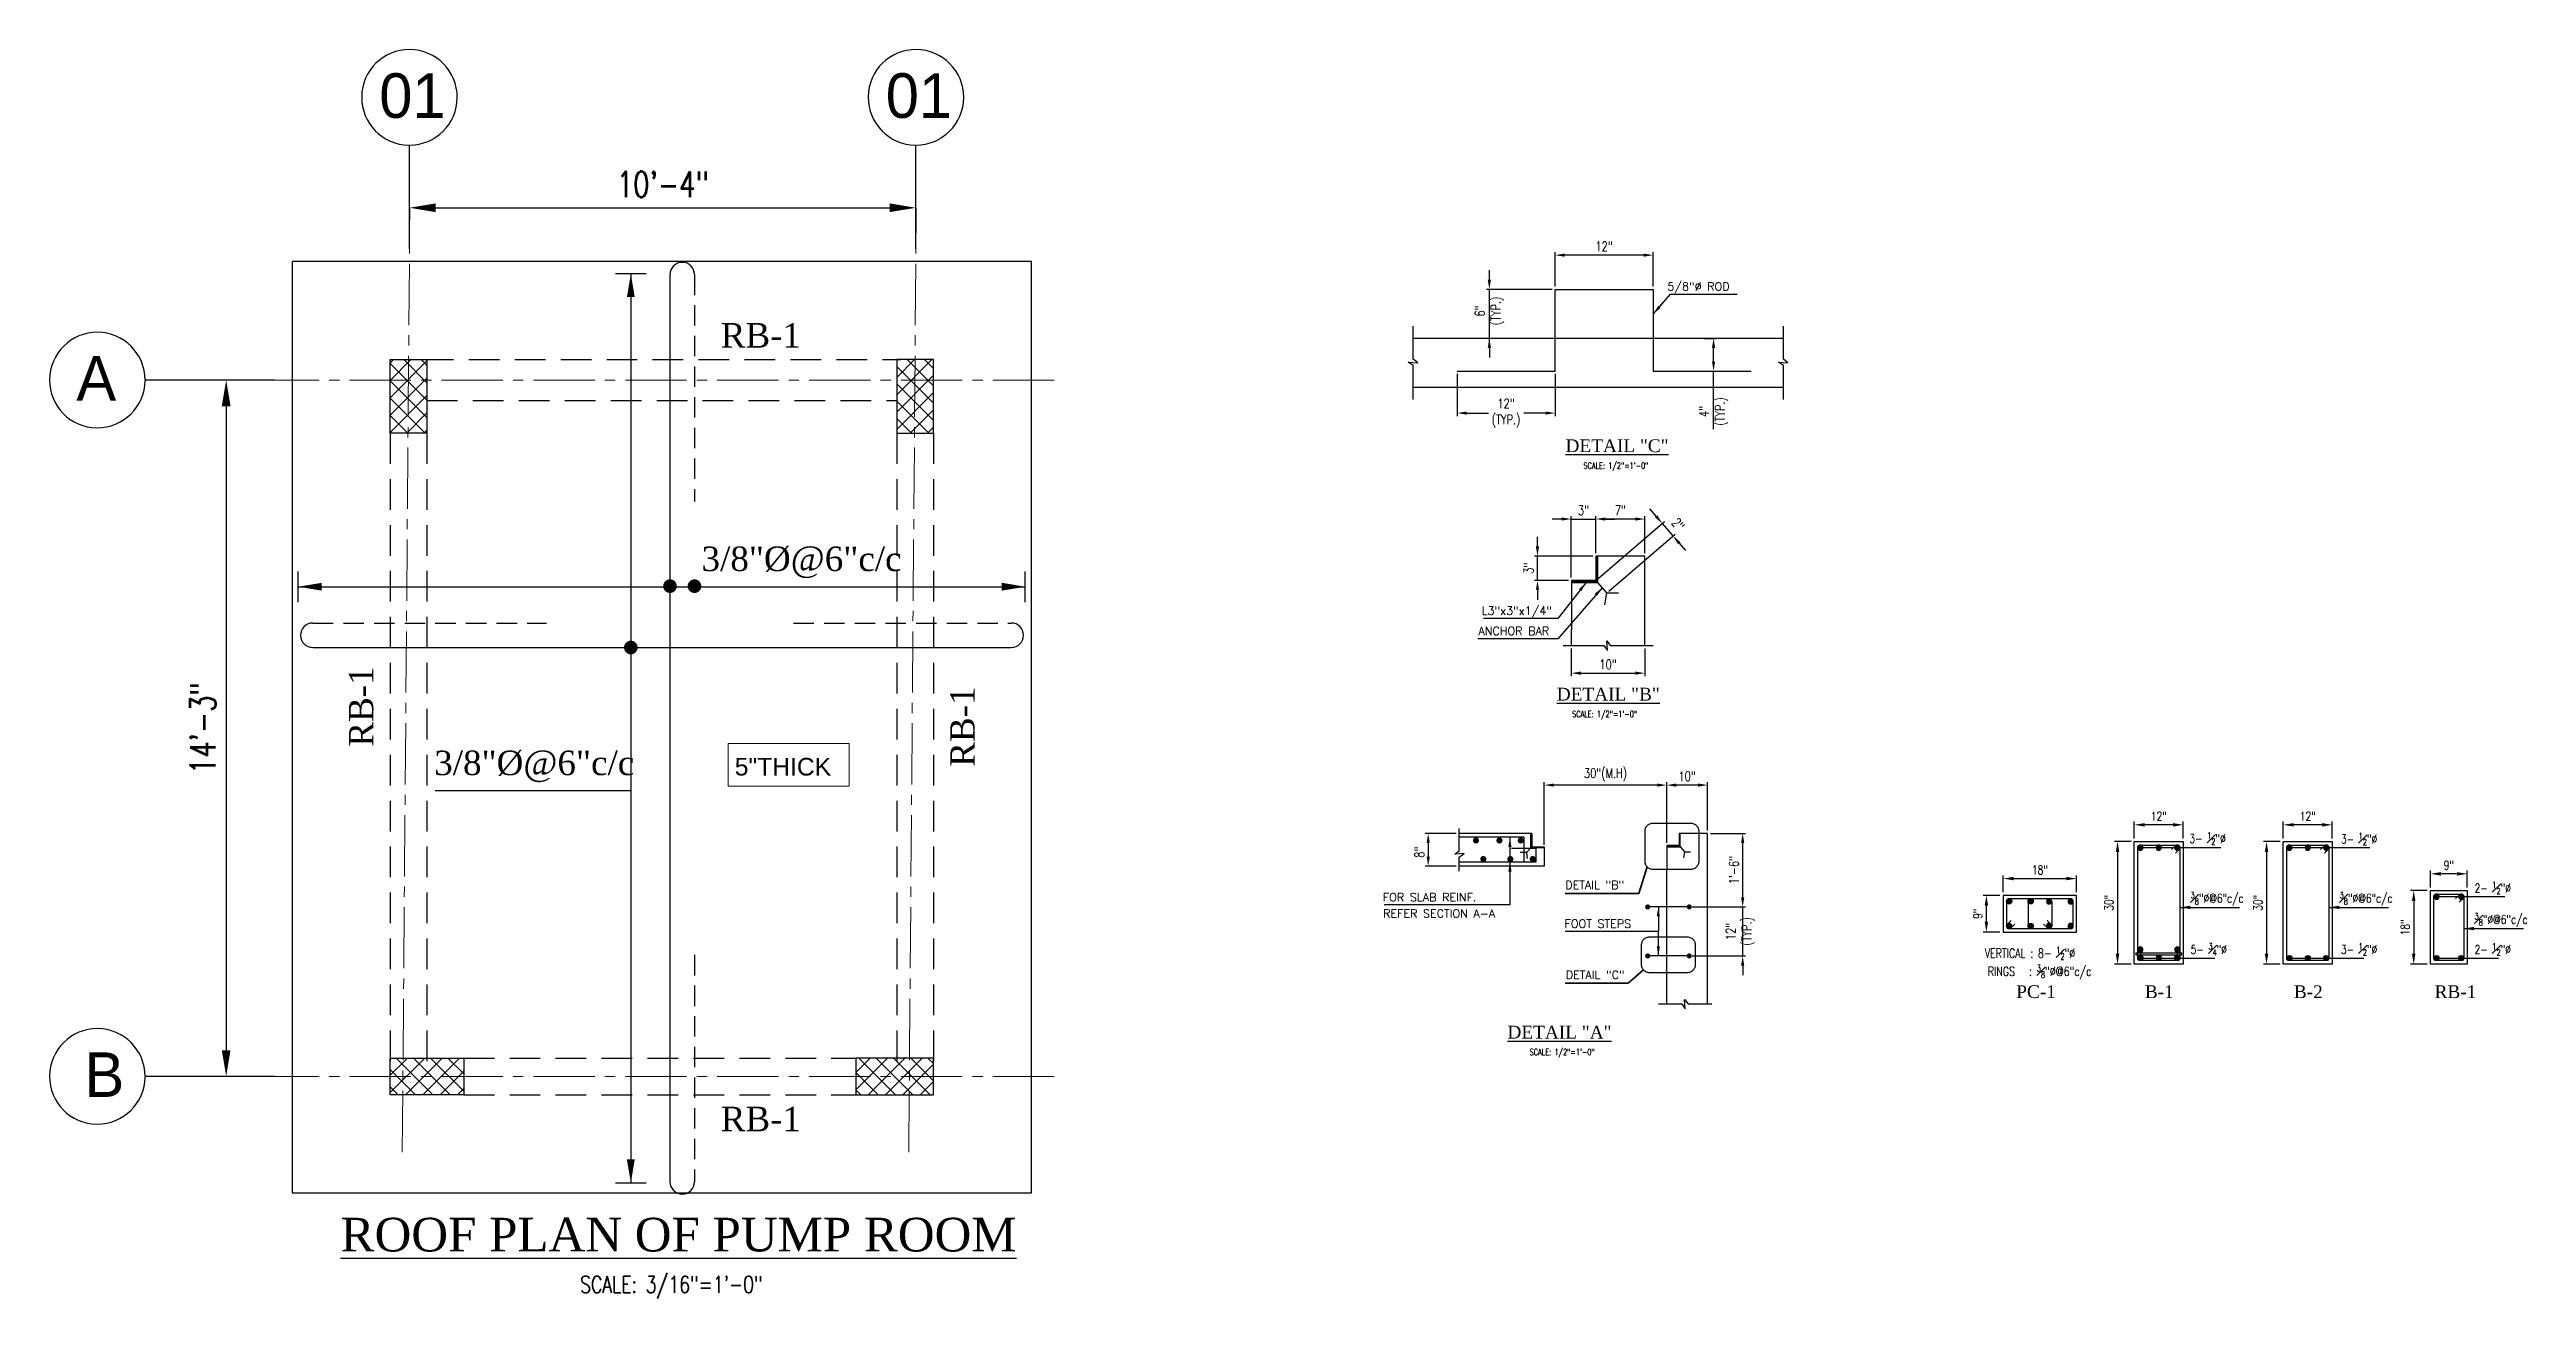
# Model space of a CAD drawing. Extents: x 646770 to 647667, y -185906 to -184623.
# Drawn here: x 646955 to 647561, y -185906 to -185601 of the extents above; entities that cross this region are included whole.
import ezdxf
from ezdxf.enums import TextEntityAlignment as Align

# ---------------------------------------------------------------- set-up
doc = ezdxf.new("R2010")
doc.units = 0
doc.header["$LTSCALE"] = 20
doc.header["$MEASUREMENT"] = 0
doc.header["$PDMODE"] = 32
doc.linetypes.add('CENTER2', pattern=[1.125, 0.75, -0.125, 0.125, -0.125])
doc.linetypes.add('HIDDEN', pattern=[0.375, 0.25, -0.125])
doc.layers.get('DEFPOINTS').update_dxf_attribs({"linetype": 'CONTINUOUS'})
doc.layers.add('03--GRID', color=252, linetype='CENTER2', lineweight=18)
for name, color, linetype in [('A-TYP-DIM', 1, 'CONTINUOUS'), ('A-TYP-N-TEXT', 2, 'CONTINUOUS'), ('A-TYP-REIN-ARROW', 1, 'CONTINUOUS'), ('A-TYP-ST-Hatch', 8, 'CONTINUOUS'), ('axis', 8, 'CONTINUOUS'), ('BAR-TIE', 1, 'CONTINUOUS'), ('BEAM', 4, 'HIDDEN'), ('BOT-STEEL', 6, 'CONTINUOUS'), ('DIM', 1, 'CONTINUOUS'), ('FTG-MAR', 2, 'CONTINUOUS'), ('GRID CIRCLE', 2, 'CONTINUOUS'), ('GROUND LEVEL', 8, 'CONTINUOUS'), ('S-BLOWUP COLUMN', 4, 'CONTINUOUS'), ('S-TEXT', 2, 'CONTINUOUS'), ('SEC', 4, 'CONTINUOUS'), ('SECTION', 4, 'CONTINUOUS'), ('ST-STEEL', 6, 'CONTINUOUS'), ('Steel', 6, 'CONTINUOUS'), ('TEXT-AXIS', 93, 'CONTINUOUS'), ('TIE', 1, 'CONTINUOUS'), ('Wall', 4, 'CONTINUOUS')]:
    doc.layers.add(name, color=color, linetype=linetype)
doc.styles.add('AERIAL', font='times.ttf')
doc.styles.add('QASIM', font='arial.ttf')
doc.styles.add('rizwan', font='romans.shx', dxfattribs={"width": 0.75})
doc.styles.add('ROMANS', font='times.ttf')
doc.styles.add('ROMANTIC', font='romantic.ttf')
doc.styles.add('SECTION TX', font='romans.shx', dxfattribs={"width": 0.7})
doc.styles.add('style1', font='romans.shx')
doc.styles.add('ZHSARCH', font='romans.shx', dxfattribs={"width": 0.75})
doc.dimstyles.new('STYLE-64', dxfattribs={"dimscale": 64, "dimtxt": 0.09375, "dimasz": 0.09375, "dimexe": 0.0625, "dimexo": 0.0625, "dimgap": 0.03125, "dimtad": 1, "dimzin": 3, "dimdsep": 46, "dimlunit": 4, "dimtxsty": 'rizwan', "dimcen": 0.125, "dimdle": 4, "dimclrd": 1, "dimclre": 1, "dimclrt": 2, "dimadec": 0, "dimazin": 0, "dimtfac": 0.5, "dimtix": 1, "dimtmove": 2, "dimatfit": 3, "dimfxl": 0, "dimfrac": 1, "dimtolj": 1, "dimtzin": 3, "dimarcsym": 0})

msp = doc.modelspace()

# ---------------------------------------------------------------- texts
at = {"layer": 'A-TYP-N-TEXT', "lineweight": 0, "ltscale": 1.5, "style": 'QASIM'}
msp.add_attdef('5"THICK', (647122.33052, -185778.2806), '24"Thick', height=4.32, dxfattribs=at)
at = {"layer": 'DIM', "color": 2, "ltscale": 1.5, "style": 'ZHSARCH'}
for s, p in [('5/8"%%C ROD', (647350.65276, -185659.52952)), ('L3"x3"x1/4" ', (647305.18242, -185738.93234)), ('ANCHOR BAR', (647304.42052, -185743.87724)), ('DETAIL "B"', (647325.67514, -185806.07625)), ('FOR SLAB REINF.', (647281.02381, -185809.07819)), ('REFER SECTION A-A', (647281.07031, -185813.06586)), ('FOOT STEPS', (647325.49713, -185815.55249)), ('DETAIL "C"', (647325.7888, -185828.08662))]:
    msp.add_text(s, height=2, dxfattribs=at).set_placement(p)
at = {"layer": 'DIM', "color": 2, "ltscale": 1.5, "style": 'SECTION TX', "width": 0.75}
for s, height, p in [('SCALE: 1/2"=1\'-0"', 1.5625, (647338.07479, -185702.41564)), ('SCALE: 1/2"=1\'-0"', 1.5625, (647335.30333, -185763.24344)), ('SCALE: 1/2"=1\'-0"', 1.5625, (647324.90211, -185845.99966)), ('SCALE: 3/16"=1\'-0"', 4.125, (647106.8161, -185902.88588))]:
    msp.add_text(s, height=height, dxfattribs=at).set_placement(p, align=Align.MIDDLE_CENTER)
at = {"layer": 'DIM', "color": 2, "ltscale": 1.5, "attachment_point": 5, "style": 'rizwan'}
for s, insert, char_height in [('\\A1;3- {\\H0.7x;\\S1#2;}"%%C', (647482.92053, -185793.73365), 2.1666667), ('\\A1;3- {\\H0.7x;\\S1#2;\\H1.4286x;"%%C}', (647520.03502, -185793.83958), 2.1666667), ('\\A1;2- {\\H0.7x;\\S1#2;\\H1.4286x;"%%C}', (647552.75113, -185805.83958), 2.1666667), ('\\A1;{\\H0.7x;\\S3#8;\\H1.4286x;"%%C@6"c/c}', (647485.25357, -185808.46561), 2.1666667), ('\\A1;{\\H0.7x;\\S3#8;\\H1.4286x;"%%C@6"c/c}', (647521.73212, -185808.46561), 2.1666667), ('\\A1;{\\H0.7x;\\S3#8;\\H1.4286x;"%%C@6"c/c}', (647554.7662, -185813.66228), 2.1666667), ('\\A1;VERTICAL : 8- {\\H0.7x;\\S1#2;}"%%C', (647439.44451, -185821.79929), 2.25), ('\\A1;5- {\\H0.7x;\\S3#4;}"%%C', (647483.23851, -185820.86846), 2.1666667), ('\\A1;3- {\\H0.7x;\\S1#2;\\H1.4286x;"%%C}', (647520.03502, -185820.86846), 2.1666667), ('\\A1;2- {\\H0.7x;\\S1#2;\\H1.4286x;"%%C}', (647552.75113, -185820.86846), 2.1666667)]:
    msp.add_mtext(s, dxfattribs=dict(at, insert=insert, char_height=char_height))
at = {"layer": 'DIM', "color": 2, "ltscale": 1.5, "insert": (647441.80515, -185826.37964), "char_height": 2.25, "width": 64.2685152, "attachment_point": 5, "style": 'rizwan'}
msp.add_mtext('\\A1;RINGS   : {\\H0.7x;\\S3#8;}"%%C@6"c/c', dxfattribs=at)
at = {"layer": 'DIM', "color": 3, "ltscale": 1.5, "char_height": 3.125, "width": 65.1762289, "attachment_point": 5, "style": 'ROMANTIC'}
for s, insert in [('\\A1;PC-1', (647440.93094, -185831.22791)), ('\\A1;B-1', (647471.11657, -185831.22791)), ('\\A1;B-2', (647507.59511, -185831.22791)), ('\\A1;RB-1', (647543.62919, -185831.22791))]:
    msp.add_mtext(s, dxfattribs=dict(at, insert=insert))
at = {"layer": 'GRID CIRCLE', "char_height": 10.92, "attachment_point": 1, "style": 'style1'}
for s, insert in [('{\\fCentury Gothic|b0|i0|c0|p34;01}', (647035.28986, -185606.33937)), ('{\\fCentury Gothic|b0|i0|c0|p34;01}', (647159.28986, -185606.33937)), ('\\pi-0.069638;{\\fCentury Gothic|b0|i0|c0|p34;A}', (646961.20681, -185675.56473)), ('\\pi1.9199;{\\fCentury Gothic|b0|i0|c0|p34;B}', (646961.20681, -185846.06473))]:
    msp.add_mtext_dynamic_manual_height_columns(s, width=10.3798532, gutter_width=60, heights=[0], dxfattribs=dict(at, insert=insert))
at = {"layer": 'S-TEXT', "style": 'ROMANS'}
for s, p in [('RB-1', (647118.9029, -185673.50079)), ('3/8"%%C@6"c/c', (647114.20006, -185728.21957)), ('3/8"%%C@6"c/c', (647048.75063, -185778.18476)), ('RB-1', (647118.9029, -185865.36903))]:
    msp.add_text(s, height=6, dxfattribs=at).set_placement(p)
for p in [(647033.86083, -185771.20054), (647181.08264, -185776.13321)]:
    msp.add_text('RB-1', height=6, rotation=90, dxfattribs=at).set_placement(p)
at = {"layer": 'TEXT-AXIS', "style": 'AERIAL'}
for s, height, p in [('%%UDETAIL "C"', 3.125, (647338.33793, -185699.09582)), ('%%UDETAIL "B"', 3.125, (647336.18942, -185759.92362)), ('%%UDETAIL "A"', 3.125, (647324.24359, -185842.67984)), ('%%UROOF PLAN OF PUMP ROOM', 8.25, (647108.58151, -185894.81387))]:
    msp.add_text(s, height=height, dxfattribs=at).set_placement(p, align=Align.CENTER)

# ---------------------------------------------------------------- blocks, each defined once
blk = doc.blocks.new('DO')
at = {"layer": 'Steel', "const_width": 1.25}
blk.add_lwpolyline([(-0.625, 0, 1), (0.625, 0, 1)], format="xyb", close=True, dxfattribs=at)
blk = doc.blocks.new('TIE')
at = {"layer": 'A-TYP-REIN-ARROW', "color": 6, "ltscale": 1.5}
blk.add_line((0, 3.75), (0, -3.75), dxfattribs=at)
at = {"layer": 'A-TYP-REIN-ARROW', "ltscale": 1.5}
blk.add_solid([(-5.76, 0.96), (-5.76, -0.96), (0, 0)], dxfattribs=at)
blk = doc.blocks.new('*D89')
at = {"layer": 'DEFPOINTS', "color": 0, "ltscale": 1.5, "transparency": 16777216}
for p in [(647350.52, -185780.63), (647360.52, -185792.46), (647350.52, -185795.46)]:
    blk.add_point(p, dxfattribs=at)
at = {"layer": 'DIM', "color": 1, "lineweight": -2, "ltscale": 1.5, "transparency": 16777216}
for p, q in [((647350.52, -185794.74), (647350.52, -185779.91)), ((647358.17, -185780.63), (647352.86, -185780.63)), ((647360.52, -185791.74), (647360.52, -185779.91))]:
    blk.add_line(p, q, dxfattribs=at)
at = {"layer": 'DIM', "color": 1, "ltscale": 1.5, "transparency": 16777216}
for points in [[(647352.86, -185780.24), (647352.86, -185781.02), (647350.52, -185780.63)], [(647358.17, -185780.24), (647358.17, -185781.02), (647360.52, -185780.63)]]:
    blk.add_solid(points, dxfattribs=at)
at = {"layer": 'DIM', "color": 2, "ltscale": 1.5, "transparency": 16777216, "insert": (647355.52, -185778.48), "char_height": 2.344, "attachment_point": 5, "style": 'rizwan'}
blk.add_mtext('\\A1;10"', dxfattribs=at)
blk = doc.blocks.new('*D80')
at = {"layer": 'DEFPOINTS', "color": 0, "ltscale": 1.5, "transparency": 16777216}
for p in [(647320.52, -185780.63), (647320.52, -185795.96), (647350.52, -185795.46)]:
    blk.add_point(p, dxfattribs=at)
at = {"layer": 'DIM', "color": 1, "lineweight": -2, "ltscale": 1.5, "transparency": 16777216}
for p, q in [((647320.52, -185795.24), (647320.52, -185779.91)), ((647348.17, -185780.63), (647322.86, -185780.63)), ((647350.52, -185794.74), (647350.52, -185779.91))]:
    blk.add_line(p, q, dxfattribs=at)
at = {"layer": 'DIM', "color": 1, "ltscale": 1.5, "transparency": 16777216}
for points in [[(647322.86, -185780.24), (647322.86, -185781.02), (647320.52, -185780.63)], [(647348.17, -185780.24), (647348.17, -185781.02), (647350.52, -185780.63)]]:
    blk.add_solid(points, dxfattribs=at)
at = {"layer": 'DIM', "color": 2, "ltscale": 1.5, "transparency": 16777216, "insert": (647335.52, -185778.09), "char_height": 2.3438, "attachment_point": 5, "style": 'rizwan'}
blk.add_mtext('\\A1;30"(M.H)', dxfattribs=at)
blk = doc.blocks.new('*D81')
at = {"layer": 'DEFPOINTS', "color": 0, "ltscale": 1.5, "transparency": 16777216}
for p in [(647299.7, -185792.46), (647292.11, -185800.46), (647299.7, -185800.46)]:
    blk.add_point(p, dxfattribs=at)
at = {"layer": 'DIM', "color": 1, "lineweight": -2, "ltscale": 1.5, "transparency": 16777216}
for p, q in [((647298.98, -185792.46), (647291.39, -185792.46)), ((647292.11, -185794.8), (647292.11, -185798.11)), ((647298.98, -185800.46), (647291.39, -185800.46))]:
    blk.add_line(p, q, dxfattribs=at)
at = {"layer": 'DIM', "color": 1, "ltscale": 1.5, "transparency": 16777216}
for points in [[(647291.72, -185794.8), (647292.5, -185794.8), (647292.11, -185792.46)], [(647291.72, -185798.11), (647292.5, -185798.11), (647292.11, -185800.46)]]:
    blk.add_solid(points, dxfattribs=at)
at = {"layer": 'DIM', "color": 2, "ltscale": 1.5, "transparency": 16777216, "insert": (647289.96, -185797.05), "char_height": 2.344, "attachment_point": 5, "rotation": 90, "style": 'rizwan'}
blk.add_mtext('\\A1;8"', dxfattribs=at)
blk = doc.blocks.new('*D82')
at = {"layer": 'DEFPOINTS', "color": 0, "ltscale": 1.5, "transparency": 16777216}
for p in [(647356.02, -185810.46), (647369.1, -185810.46), (647356.02, -185822.46)]:
    blk.add_point(p, dxfattribs=at)
at = {"layer": 'DIM', "color": 1, "lineweight": -2, "ltscale": 1.5, "transparency": 16777216}
for p, q in [((647356.74, -185810.46), (647369.82, -185810.46)), ((647369.1, -185808.11), (647369.1, -185805.77)), ((647369.1, -185822.46), (647369.1, -185810.46)), ((647356.74, -185822.46), (647369.82, -185822.46)), ((647369.1, -185824.8), (647369.1, -185827.14))]:
    blk.add_line(p, q, dxfattribs=at)
at = {"layer": 'DIM', "color": 1, "ltscale": 1.5, "transparency": 16777216}
for points in [[(647368.71, -185808.11), (647369.49, -185808.11), (647369.1, -185810.46)], [(647368.71, -185824.8), (647369.49, -185824.8), (647369.1, -185822.46)]]:
    blk.add_solid(points, dxfattribs=at)
at = {"layer": 'DIM', "color": 2, "ltscale": 1.5, "transparency": 16777216, "insert": (647368.51, -185816.46), "char_height": 2.344, "attachment_point": 5, "rotation": 90, "style": 'rizwan'}
blk.add_mtext('\\A1;12"\\P(TYP.)', dxfattribs=at)
blk = doc.blocks.new('*D90')
at = {"layer": 'DEFPOINTS', "color": 0, "ltscale": 1.5, "transparency": 16777216}
for p in [(647360.52, -185792.46), (647369.1, -185792.46), (647356.02, -185810.46)]:
    blk.add_point(p, dxfattribs=at)
at = {"layer": 'DIM', "color": 1, "lineweight": -2, "ltscale": 1.5, "transparency": 16777216}
for p, q in [((647361.24, -185792.46), (647369.82, -185792.46)), ((647369.1, -185808.11), (647369.1, -185794.8)), ((647356.74, -185810.46), (647369.82, -185810.46))]:
    blk.add_line(p, q, dxfattribs=at)
at = {"layer": 'DIM', "color": 1, "ltscale": 1.5, "transparency": 16777216}
for points in [[(647368.71, -185794.8), (647369.49, -185794.8), (647369.1, -185792.46)], [(647368.71, -185808.11), (647369.49, -185808.11), (647369.1, -185810.46)]]:
    blk.add_solid(points, dxfattribs=at)
at = {"layer": 'DIM', "color": 2, "ltscale": 1.5, "transparency": 16777216, "insert": (647366.96, -185801.46), "char_height": 2.344, "attachment_point": 5, "rotation": 90, "style": 'rizwan'}
blk.add_mtext('\\A1;1\'-6"', dxfattribs=at)
blk = doc.blocks.new('*D83')
at = {"layer": 'DEFPOINTS', "color": 0, "ltscale": 1.5, "transparency": 16777216}
for p in [(647323.18, -185650.87), (647323.18, -185659.25), (647347.18, -185659.25)]:
    blk.add_point(p, dxfattribs=at)
at = {"layer": 'DIM', "color": 1, "lineweight": -2, "ltscale": 1.5, "transparency": 16777216}
for p, q in [((647323.18, -185658.53), (647323.18, -185650.15)), ((647344.84, -185650.87), (647325.52, -185650.87)), ((647347.18, -185658.53), (647347.18, -185650.15))]:
    blk.add_line(p, q, dxfattribs=at)
at = {"layer": 'DIM', "color": 1, "ltscale": 1.5, "transparency": 16777216}
for points in [[(647325.52, -185650.48), (647325.52, -185651.26), (647323.18, -185650.87)], [(647344.84, -185650.48), (647344.84, -185651.26), (647347.18, -185650.87)]]:
    blk.add_solid(points, dxfattribs=at)
at = {"layer": 'DIM', "color": 2, "ltscale": 1.5, "transparency": 16777216, "insert": (647335.18, -185648.72), "char_height": 2.344, "attachment_point": 5, "style": 'rizwan'}
blk.add_mtext('\\A1;12"', dxfattribs=at)
blk = doc.blocks.new('*D84')
at = {"layer": 'DEFPOINTS', "color": 0, "ltscale": 1.5, "transparency": 16777216}
for p in [(647299.18, -185679.25), (647323.18, -185679.25), (647299.18, -185689.54)]:
    blk.add_point(p, dxfattribs=at)
at = {"layer": 'DIM', "color": 1, "lineweight": -2, "ltscale": 1.5, "transparency": 16777216}
for p, q in [((647299.18, -185679.97), (647299.18, -185690.26)), ((647323.18, -185679.97), (647323.18, -185690.26)), ((647301.52, -185689.54), (647306.87, -185689.54)), ((647320.84, -185689.54), (647315.49, -185689.54))]:
    blk.add_line(p, q, dxfattribs=at)
at = {"layer": 'DIM', "color": 1, "ltscale": 1.5, "transparency": 16777216}
for points in [[(647301.52, -185689.15), (647301.52, -185689.93), (647299.18, -185689.54)], [(647320.84, -185689.15), (647320.84, -185689.93), (647323.18, -185689.54)]]:
    blk.add_solid(points, dxfattribs=at)
at = {"layer": 'DIM', "color": 2, "ltscale": 1.5, "transparency": 16777216, "insert": (647311.18, -185689.54), "char_height": 2.344, "attachment_point": 5, "style": 'rizwan'}
blk.add_mtext('\\A1;12"\\P(TYP.)', dxfattribs=at)
blk = doc.blocks.new('*D85')
at = {"layer": 'DEFPOINTS', "color": 0, "ltscale": 1.5, "transparency": 16777216}
for p in [(647307.08, -185659.25), (647323.18, -185659.25), (647313.69, -185671.25)]:
    blk.add_point(p, dxfattribs=at)
at = {"layer": 'DIM', "color": 1, "lineweight": -2, "ltscale": 1.5, "transparency": 16777216}
for p, q in [((647322.46, -185659.25), (647306.36, -185659.25)), ((647307.08, -185656.91), (647307.08, -185654.56)), ((647307.08, -185671.25), (647307.08, -185659.25)), ((647312.97, -185671.25), (647306.36, -185671.25)), ((647307.08, -185673.59), (647307.08, -185675.94))]:
    blk.add_line(p, q, dxfattribs=at)
at = {"layer": 'DIM', "color": 1, "ltscale": 1.5, "transparency": 16777216}
for points in [[(647306.69, -185656.91), (647307.47, -185656.91), (647307.08, -185659.25)], [(647306.69, -185673.59), (647307.47, -185673.59), (647307.08, -185671.25)]]:
    blk.add_solid(points, dxfattribs=at)
at = {"layer": 'DIM', "color": 2, "ltscale": 1.5, "transparency": 16777216, "insert": (647307.08, -185664.55), "char_height": 2.344, "attachment_point": 5, "rotation": 90, "style": 'rizwan'}
blk.add_mtext('\\A1;6"\\P(TYP.)', dxfattribs=at)
blk = doc.blocks.new('*D86')
at = {"layer": 'DEFPOINTS', "color": 0, "ltscale": 1.5, "transparency": 16777216}
for p in [(647358.9, -185671.25), (647361.97, -185671.25), (647359.18, -185679.25)]:
    blk.add_point(p, dxfattribs=at)
at = {"layer": 'DIM', "color": 1, "lineweight": -2, "ltscale": 1.5, "transparency": 16777216}
for p, q in [((647359.62, -185671.25), (647362.69, -185671.25)), ((647361.97, -185676.91), (647361.97, -185673.59)), ((647359.9, -185679.25), (647362.69, -185679.25)), ((647361.97, -185693.46), (647361.97, -185679.25))]:
    blk.add_line(p, q, dxfattribs=at)
at = {"layer": 'DIM', "color": 1, "ltscale": 1.5, "transparency": 16777216}
for points in [[(647361.58, -185673.59), (647362.36, -185673.59), (647361.97, -185671.25)], [(647361.58, -185676.91), (647362.36, -185676.91), (647361.97, -185679.25)]]:
    blk.add_solid(points, dxfattribs=at)
at = {"layer": 'DIM', "color": 2, "ltscale": 1.5, "transparency": 16777216, "insert": (647361.97, -185689.15), "char_height": 2.344, "attachment_point": 5, "rotation": 90, "style": 'rizwan'}
blk.add_mtext('\\A1;4"\\P(TYP.)', dxfattribs=at)
blk = doc.blocks.new('*D91')
at = {"layer": 'DEFPOINTS', "color": 0, "ltscale": 1.5, "transparency": 16777216}
for p in [(647333.15, -185715.48), (647333.15, -185724.54), (647327.15, -185730.54)]:
    blk.add_point(p, dxfattribs=at)
at = {"layer": 'DIM', "color": 1, "lineweight": -2, "ltscale": 1.5, "transparency": 16777216}
for p, q in [((647324.81, -185715.48), (647322.47, -185715.48)), ((647327.15, -185729.82), (647327.15, -185714.76)), ((647327.15, -185715.48), (647333.15, -185715.48)), ((647333.15, -185723.82), (647333.15, -185714.76)), ((647335.5, -185715.48), (647337.84, -185715.48))]:
    blk.add_line(p, q, dxfattribs=at)
at = {"layer": 'DIM', "color": 1, "ltscale": 1.5, "transparency": 16777216}
for points in [[(647324.81, -185715.09), (647324.81, -185715.87), (647327.15, -185715.48)], [(647335.5, -185715.09), (647335.5, -185715.87), (647333.15, -185715.48)]]:
    blk.add_solid(points, dxfattribs=at)
at = {"layer": 'DIM', "color": 2, "ltscale": 1.5, "transparency": 16777216, "insert": (647330.15, -185713.33), "char_height": 2.344, "attachment_point": 5, "style": 'rizwan'}
blk.add_mtext('\\A1;3"', dxfattribs=at)
blk = doc.blocks.new('*D87')
at = {"layer": 'DEFPOINTS', "color": 0, "ltscale": 1.5, "transparency": 16777216}
for p in [(647352.04, -185719.61), (647333.15, -185730.54), (647335.76, -185733.58)]:
    blk.add_point(p, dxfattribs=at)
at = {"layer": 'DIM', "color": 1, "lineweight": -2, "ltscale": 1.5, "transparency": 16777216}
for p, q in [((647347.9, -185714.8), (647346.38, -185713.02)), ((647333.7, -185730.07), (647349.98, -185716.11)), ((647336.31, -185733.11), (647352.58, -185719.15)), ((647349.43, -185716.58), (647352.04, -185719.61)), ((647353.56, -185721.39), (647355.09, -185723.17))]:
    blk.add_line(p, q, dxfattribs=at)
at = {"layer": 'DIM', "color": 1, "ltscale": 1.5, "transparency": 16777216}
for points in [[(647348.2, -185714.55), (647347.61, -185715.05), (647349.43, -185716.58)], [(647353.86, -185721.14), (647353.26, -185721.65), (647352.04, -185719.61)]]:
    blk.add_solid(points, dxfattribs=at)
at = {"layer": 'DIM', "color": 2, "ltscale": 1.5, "transparency": 16777216, "insert": (647353.3, -185716.75), "char_height": 2.344, "attachment_point": 5, "rotation": 310.62139, "style": 'rizwan'}
blk.add_mtext('\\A1;2"', dxfattribs=at)
blk = doc.blocks.new('*D92')
at = {"layer": 'DEFPOINTS', "color": 0, "ltscale": 1.5, "transparency": 16777216}
for p in [(647318.86, -185724.54), (647333.15, -185724.54), (647327.15, -185730.54)]:
    blk.add_point(p, dxfattribs=at)
at = {"layer": 'DIM', "color": 1, "lineweight": -2, "ltscale": 1.5, "transparency": 16777216}
for p, q in [((647318.86, -185722.2), (647318.86, -185719.85)), ((647332.43, -185724.54), (647318.14, -185724.54)), ((647318.86, -185730.54), (647318.86, -185724.54)), ((647326.43, -185730.54), (647318.14, -185730.54)), ((647318.86, -185732.88), (647318.86, -185735.23))]:
    blk.add_line(p, q, dxfattribs=at)
at = {"layer": 'DIM', "color": 1, "ltscale": 1.5, "transparency": 16777216}
for points in [[(647318.47, -185722.2), (647319.25, -185722.2), (647318.86, -185724.54)], [(647318.47, -185732.88), (647319.25, -185732.88), (647318.86, -185730.54)]]:
    blk.add_solid(points, dxfattribs=at)
at = {"layer": 'DIM', "color": 2, "ltscale": 1.5, "transparency": 16777216, "insert": (647316.71, -185727.54), "char_height": 2.344, "attachment_point": 5, "rotation": 90, "style": 'rizwan'}
blk.add_mtext('\\A1;3"', dxfattribs=at)
blk = doc.blocks.new('*D88')
at = {"layer": 'DEFPOINTS', "color": 0, "ltscale": 1.5, "transparency": 16777216}
for p in [(647327.15, -185746.44), (647345.15, -185746.44), (647345.15, -185753.22)]:
    blk.add_point(p, dxfattribs=at)
at = {"layer": 'DIM', "color": 1, "lineweight": -2, "ltscale": 1.5, "transparency": 16777216}
for p, q in [((647327.15, -185747.16), (647327.15, -185753.94)), ((647345.15, -185747.16), (647345.15, -185753.94)), ((647329.5, -185753.22), (647342.81, -185753.22))]:
    blk.add_line(p, q, dxfattribs=at)
at = {"layer": 'DIM', "color": 1, "ltscale": 1.5, "transparency": 16777216}
for points in [[(647329.5, -185752.83), (647329.5, -185753.61), (647327.15, -185753.22)], [(647342.81, -185752.83), (647342.81, -185753.61), (647345.15, -185753.22)]]:
    blk.add_solid(points, dxfattribs=at)
at = {"layer": 'DIM', "color": 2, "ltscale": 1.5, "transparency": 16777216, "insert": (647336.15, -185751.07), "char_height": 2.344, "attachment_point": 5, "style": 'rizwan'}
blk.add_mtext('\\A1;10"', dxfattribs=at)
blk = doc.blocks.new('*D93')
at = {"layer": 'DEFPOINTS', "color": 0, "ltscale": 1.5, "transparency": 16777216}
for p in [(647333.15, -185715.48), (647333.15, -185724.54), (647345.15, -185724.54)]:
    blk.add_point(p, dxfattribs=at)
at = {"layer": 'DIM', "color": 1, "lineweight": -2, "ltscale": 1.5, "transparency": 16777216}
for p, q in [((647333.15, -185723.82), (647333.15, -185714.76)), ((647342.81, -185715.48), (647335.5, -185715.48)), ((647345.15, -185723.82), (647345.15, -185714.76))]:
    blk.add_line(p, q, dxfattribs=at)
at = {"layer": 'DIM', "color": 1, "ltscale": 1.5, "transparency": 16777216}
for points in [[(647335.5, -185715.09), (647335.5, -185715.87), (647333.15, -185715.48)], [(647342.81, -185715.09), (647342.81, -185715.87), (647345.15, -185715.48)]]:
    blk.add_solid(points, dxfattribs=at)
at = {"layer": 'DIM', "color": 2, "ltscale": 1.5, "transparency": 16777216, "insert": (647339.15, -185713.33), "char_height": 2.344, "attachment_point": 5, "style": 'rizwan'}
blk.add_mtext('\\A1;7"', dxfattribs=at)
blk = doc.blocks.new('A$C76BB0DB5')
at = {"layer": 'BOT-STEEL', "ltscale": 0.05}
h = blk.add_hatch(color=256, dxfattribs=at)
h.dxf.hatch_style = 1
h.paths.add_polyline_path([(-0.75, 0, 1), (0.75, 0, 1)])
blk.add_circle((0, 0), 0.75, dxfattribs=at)
blk = doc.blocks.new('*D99')
at = {"layer": 'DEFPOINTS', "color": 0, "ltscale": 1.5, "transparency": 16777216}
for p in [(647428.77, -185807.62), (647432.87, -185807.62), (647432.87, -185816.62)]:
    blk.add_point(p, dxfattribs=at)
at = {"layer": 'DIM', "color": 1, "lineweight": -2, "ltscale": 1.5, "transparency": 16777216}
for p, q in [((647432.09, -185807.62), (647427.99, -185807.62)), ((647428.77, -185814.08), (647428.77, -185810.16)), ((647432.09, -185816.62), (647427.99, -185816.62))]:
    blk.add_line(p, q, dxfattribs=at)
at = {"layer": 'DIM', "color": 1, "ltscale": 1.5, "transparency": 16777216}
for points in [[(647428.35, -185810.16), (647429.19, -185810.16), (647428.77, -185807.62)], [(647428.35, -185814.08), (647429.19, -185814.08), (647428.77, -185816.62)]]:
    blk.add_solid(points, dxfattribs=at)
at = {"layer": 'DIM', "color": 2, "ltscale": 1.5, "transparency": 16777216, "insert": (647426.67, -185812.12), "char_height": 2.167, "attachment_point": 5, "rotation": 90, "style": 'rizwan'}
blk.add_mtext('\\A1;9"', dxfattribs=at)
blk = doc.blocks.new('*D100')
at = {"layer": 'DEFPOINTS', "color": 0, "ltscale": 1.5, "transparency": 16777216}
for p in [(647450.87, -185803.52), (647432.87, -185807.62), (647450.87, -185807.62)]:
    blk.add_point(p, dxfattribs=at)
at = {"layer": 'DIM', "color": 1, "lineweight": -2, "ltscale": 1.5, "transparency": 16777216}
for p, q in [((647432.87, -185806.84), (647432.87, -185802.74)), ((647435.41, -185803.52), (647448.33, -185803.52)), ((647450.87, -185806.84), (647450.87, -185802.74))]:
    blk.add_line(p, q, dxfattribs=at)
at = {"layer": 'DIM', "color": 1, "ltscale": 1.5, "transparency": 16777216}
for points in [[(647435.41, -185803.09), (647435.41, -185803.94), (647432.87, -185803.52)], [(647448.33, -185803.09), (647448.33, -185803.94), (647450.87, -185803.52)]]:
    blk.add_solid(points, dxfattribs=at)
at = {"layer": 'DIM', "color": 2, "ltscale": 1.5, "transparency": 16777216, "insert": (647441.87, -185801.41), "char_height": 2.167, "attachment_point": 5, "style": 'rizwan'}
blk.add_mtext('\\A1;18"', dxfattribs=at)
blk = doc.blocks.new('*D101')
at = {"layer": 'DEFPOINTS', "color": 0, "ltscale": 1.5, "transparency": 16777216}
for p in [(647464.98, -185790.35), (647464.98, -185794.46), (647476.98, -185794.46)]:
    blk.add_point(p, dxfattribs=at)
at = {"layer": 'DIM', "color": 1, "lineweight": -2, "ltscale": 1.5, "transparency": 16777216}
for p, q in [((647464.98, -185793.68), (647464.98, -185789.57)), ((647474.45, -185790.35), (647467.52, -185790.35)), ((647476.98, -185793.68), (647476.98, -185789.57))]:
    blk.add_line(p, q, dxfattribs=at)
at = {"layer": 'DIM', "color": 1, "ltscale": 1.5, "transparency": 16777216}
for points in [[(647467.52, -185789.93), (647467.52, -185790.78), (647464.98, -185790.35)], [(647474.45, -185789.93), (647474.45, -185790.78), (647476.98, -185790.35)]]:
    blk.add_solid(points, dxfattribs=at)
at = {"layer": 'DIM', "color": 2, "ltscale": 1.5, "transparency": 16777216, "insert": (647470.98, -185788.25), "char_height": 2.167, "attachment_point": 5, "style": 'rizwan'}
blk.add_mtext('\\A1;12"', dxfattribs=at)
blk = doc.blocks.new('*D102')
at = {"layer": 'DEFPOINTS', "color": 0, "ltscale": 1.5, "transparency": 16777216}
for p in [(647464.98, -185794.46), (647460.88, -185824.46), (647464.98, -185824.46)]:
    blk.add_point(p, dxfattribs=at)
at = {"layer": 'DIM', "color": 1, "lineweight": -2, "ltscale": 1.5, "transparency": 16777216}
for p, q in [((647464.2, -185794.46), (647460.1, -185794.46)), ((647460.88, -185797), (647460.88, -185821.92)), ((647464.2, -185824.46), (647460.1, -185824.46))]:
    blk.add_line(p, q, dxfattribs=at)
at = {"layer": 'DIM', "color": 1, "ltscale": 1.5, "transparency": 16777216}
for points in [[(647460.46, -185797), (647461.31, -185797), (647460.88, -185794.46)], [(647460.46, -185821.92), (647461.31, -185821.92), (647460.88, -185824.46)]]:
    blk.add_solid(points, dxfattribs=at)
at = {"layer": 'DIM', "color": 2, "ltscale": 1.5, "transparency": 16777216, "insert": (647458.78, -185809.46), "char_height": 2.167, "attachment_point": 5, "rotation": 90, "style": 'rizwan'}
blk.add_mtext('\\A1;30"', dxfattribs=at)
blk = doc.blocks.new('*D103')
at = {"layer": 'DEFPOINTS', "color": 0, "ltscale": 1.5, "transparency": 16777216}
for p in [(647501.46, -185790.35), (647501.46, -185794.46), (647513.46, -185794.46)]:
    blk.add_point(p, dxfattribs=at)
at = {"layer": 'DIM', "color": 1, "lineweight": -2, "ltscale": 1.5, "transparency": 16777216}
for p, q in [((647501.46, -185793.68), (647501.46, -185789.57)), ((647510.92, -185790.35), (647504, -185790.35)), ((647513.46, -185793.68), (647513.46, -185789.57))]:
    blk.add_line(p, q, dxfattribs=at)
at = {"layer": 'DIM', "color": 1, "ltscale": 1.5, "transparency": 16777216}
for points in [[(647504, -185789.93), (647504, -185790.78), (647501.46, -185790.35)], [(647510.92, -185789.93), (647510.92, -185790.78), (647513.46, -185790.35)]]:
    blk.add_solid(points, dxfattribs=at)
at = {"layer": 'DIM', "color": 2, "ltscale": 1.5, "transparency": 16777216, "insert": (647507.46, -185788.25), "char_height": 2.167, "attachment_point": 5, "style": 'rizwan'}
blk.add_mtext('\\A1;12"', dxfattribs=at)
blk = doc.blocks.new('*D104')
at = {"layer": 'DEFPOINTS', "color": 0, "ltscale": 1.5, "transparency": 16777216}
for p in [(647501.46, -185794.46), (647497.36, -185824.46), (647501.46, -185824.46)]:
    blk.add_point(p, dxfattribs=at)
at = {"layer": 'DIM', "color": 1, "lineweight": -2, "ltscale": 1.5, "transparency": 16777216}
for p, q in [((647500.68, -185794.46), (647496.58, -185794.46)), ((647497.36, -185797), (647497.36, -185821.92)), ((647500.68, -185824.46), (647496.58, -185824.46))]:
    blk.add_line(p, q, dxfattribs=at)
at = {"layer": 'DIM', "color": 1, "ltscale": 1.5, "transparency": 16777216}
for points in [[(647496.94, -185797), (647497.78, -185797), (647497.36, -185794.46)], [(647496.94, -185821.92), (647497.78, -185821.92), (647497.36, -185824.46)]]:
    blk.add_solid(points, dxfattribs=at)
at = {"layer": 'DIM', "color": 2, "ltscale": 1.5, "transparency": 16777216, "insert": (647495.26, -185809.46), "char_height": 2.167, "attachment_point": 5, "rotation": 90, "style": 'rizwan'}
blk.add_mtext('\\A1;30"', dxfattribs=at)
blk = doc.blocks.new('*D105')
at = {"layer": 'DEFPOINTS', "color": 0, "ltscale": 1.5, "transparency": 16777216}
for p in [(647537.5, -185802.35), (647537.5, -185806.46), (647546.5, -185806.46)]:
    blk.add_point(p, dxfattribs=at)
at = {"layer": 'DIM', "color": 1, "lineweight": -2, "ltscale": 1.5, "transparency": 16777216}
for p, q in [((647537.5, -185805.68), (647537.5, -185801.57)), ((647543.96, -185802.35), (647540.04, -185802.35)), ((647546.5, -185805.68), (647546.5, -185801.57))]:
    blk.add_line(p, q, dxfattribs=at)
at = {"layer": 'DIM', "color": 1, "ltscale": 1.5, "transparency": 16777216}
for points in [[(647540.04, -185801.93), (647540.04, -185802.78), (647537.5, -185802.35)], [(647543.96, -185801.93), (647543.96, -185802.78), (647546.5, -185802.35)]]:
    blk.add_solid(points, dxfattribs=at)
at = {"layer": 'DIM', "color": 2, "ltscale": 1.5, "transparency": 16777216, "insert": (647542, -185800.25), "char_height": 2.167, "attachment_point": 5, "style": 'rizwan'}
blk.add_mtext('\\A1;9"', dxfattribs=at)
blk = doc.blocks.new('*D106')
at = {"layer": 'DEFPOINTS', "color": 0, "ltscale": 1.5, "transparency": 16777216}
for p in [(647537.5, -185806.46), (647533.39, -185824.46), (647537.5, -185824.46)]:
    blk.add_point(p, dxfattribs=at)
at = {"layer": 'DIM', "color": 1, "lineweight": -2, "ltscale": 1.5, "transparency": 16777216}
for p, q in [((647536.72, -185806.46), (647532.61, -185806.46)), ((647533.39, -185809), (647533.39, -185821.92)), ((647536.72, -185824.46), (647532.61, -185824.46))]:
    blk.add_line(p, q, dxfattribs=at)
at = {"layer": 'DIM', "color": 1, "ltscale": 1.5, "transparency": 16777216}
for points in [[(647532.97, -185809), (647533.82, -185809), (647533.39, -185806.46)], [(647532.97, -185821.92), (647533.82, -185821.92), (647533.39, -185824.46)]]:
    blk.add_solid(points, dxfattribs=at)
at = {"layer": 'DIM', "color": 2, "ltscale": 1.5, "transparency": 16777216, "insert": (647531.29, -185815.46), "char_height": 2.167, "attachment_point": 5, "rotation": 90, "style": 'rizwan'}
blk.add_mtext('\\A1;18"', dxfattribs=at)
blk = doc.blocks.new('*D111')
at = {"layer": 'A-TYP-DIM', "color": 1, "lineweight": -2, "ltscale": 1.5, "transparency": 16777216}
for p, q in [((647006.8, -185681.45), (646993.81, -185681.45)), ((646997.81, -185687.85), (646997.81, -185845.55)), ((647006.8, -185851.95), (646993.81, -185851.95))]:
    blk.add_line(p, q, dxfattribs=at)
at = {"layer": 'A-TYP-DIM', "color": 1, "ltscale": 1.5, "transparency": 16777216}
for points in [[(646996.74, -185687.85), (646998.88, -185687.85), (646997.81, -185681.45)], [(646996.74, -185845.55), (646998.88, -185845.55), (646997.81, -185851.95)]]:
    blk.add_solid(points, dxfattribs=at)
at = {"layer": 'DEFPOINTS', "color": 0, "ltscale": 1.5, "transparency": 16777216}
for p in [(647014.8, -185681.45), (646997.81, -185851.95), (647014.8, -185851.95)]:
    blk.add_point(p, dxfattribs=at)
at = {"layer": 'A-TYP-DIM', "color": 2, "ltscale": 1.5, "transparency": 16777216, "insert": (646992.09, -185766.7), "char_height": 6.25, "attachment_point": 5, "rotation": 90, "style": 'rizwan'}
blk.add_mtext('\\A1;14\'-3"', dxfattribs=at)
blk = doc.blocks.new('*D112')
at = {"layer": 'A-TYP-DIM', "color": 1, "lineweight": -2, "ltscale": 1.5, "transparency": 16777216}
for p, q in [((647042.69, -185641.34), (647042.69, -185635.27)), ((647166.69, -185641.34), (647166.69, -185635.27)), ((647049.09, -185639.27), (647160.29, -185639.27))]:
    blk.add_line(p, q, dxfattribs=at)
at = {"layer": 'A-TYP-DIM', "color": 1, "ltscale": 1.5, "transparency": 16777216}
for points in [[(647049.09, -185638.2), (647049.09, -185640.33), (647042.69, -185639.27)], [(647160.29, -185638.2), (647160.29, -185640.33), (647166.69, -185639.27)]]:
    blk.add_solid(points, dxfattribs=at)
at = {"layer": 'DEFPOINTS', "color": 0, "ltscale": 1.5, "transparency": 16777216}
for p in [(647166.69, -185639.27), (647042.69, -185649.34), (647166.69, -185649.34)]:
    blk.add_point(p, dxfattribs=at)
at = {"layer": 'A-TYP-DIM', "color": 2, "ltscale": 1.5, "transparency": 16777216, "insert": (647104.69, -185633.55), "char_height": 6.25, "attachment_point": 5, "style": 'rizwan'}
blk.add_mtext('\\A1;10\'-4"', dxfattribs=at)

# ---------------------------------------------------------------- dimensions: what is measured, and where the dimension line sits
at = {"layer": 'A-TYP-DIM', "ltscale": 1.5}
for base, p1, p2, angle, picture, middle in [((647166.68651, -185639.26747), (647042.68648, -185649.3367), (647166.68651, -185649.3367), 180, '*D112', (647104.68649, -185633.54723)), ((646997.8083390546, -185851.9516148164), (647014.7987152261, -185681.4516148164), (647014.7987152261, -185851.9516148164), 90, '*D111', (646992.0881009593, -185766.7016148163))]:
    dim = msp.add_linear_dim(base=base, p1=p1, p2=p2, angle=angle, dimstyle='STYLE-64', override={"dimscale": 64, "dimtxt": 0.097656, "dimasz": 0.1, "dimexo": 0.125, "dimdec": 0, "dimlfac": 1, "dimtmove": 0, "dimatfit": 2}, dxfattribs=at)
    dim.commit()
    dim.dimension.update_dxf_attribs({"geometry": picture, "text_midpoint": middle})
at = {"layer": 'DIM', "ltscale": 1.5}
dim = msp.add_linear_dim(base=(647323.1797, -185650.86838), p1=(647347.1797, -185659.2488), p2=(647323.1797, -185659.2488), text='12"', dimstyle='STYLE-64', override={"dimscale": 24, "dimtxt": 0.097656, "dimasz": 0.097656, "dimexe": 0.03, "dimexo": 0.03, "dimlfac": 0.5}, dxfattribs=at)
dim.commit()
dim.dimension.update_dxf_attribs({"geometry": '*D83', "text_midpoint": (647335.1797, -185648.72329)})
for base, p1, p2, text, override, picture, middle in [((647307.08391, -185659.2488), (647313.69181, -185671.2488), (647323.1797, -185659.2488), '<>\\P(TYP.)', {"dimscale": 24, "dimtxt": 0.097656, "dimasz": 0.097656, "dimexe": 0.03, "dimexo": 0.03, "dimlfac": 0.5}, '*D85', (647307.08391, -185664.54816)), ((647361.96939, -185671.2488), (647359.1797, -185679.2488), (647358.90416, -185671.2488), '<>\\X(TYP.)', {"dimscale": 24, "dimtxt": 0.097656, "dimasz": 0.097656, "dimexe": 0.03, "dimexo": 0.03, "dimtad": 3, "dimlfac": 0.5, "dimtmove": 1}, '*D86', (647367.21749, -185689.15007)), ((647369.10385, -185810.45612), (647356.01651, -185822.45612), (647356.01651, -185810.45612), '12"\\P(TYP.)', {"dimscale": 24, "dimtxt": 0.097656, "dimasz": 0.097656, "dimexe": 0.03, "dimexo": 0.03}, '*D82', (647368.50804, -185816.45612))]:
    dim = msp.add_linear_dim(base=base, p1=p1, p2=p2, angle=90, text=text, dimstyle='STYLE-64', override=override, dxfattribs=at)
    dim.commit()
    dim.dimension.update_dxf_attribs({"geometry": picture, "text_midpoint": middle, "dimtype": 160})
dim = msp.add_linear_dim(base=(647299.1797, -185689.54149), p1=(647323.1797, -185679.2488), p2=(647299.1797, -185679.2488), text='12"\\P(TYP.)', dimstyle='STYLE-64', override={"dimscale": 24, "dimtxt": 0.097656, "dimasz": 0.097656, "dimexe": 0.03, "dimexo": 0.03, "dimlfac": 0.5}, dxfattribs=at)
dim.commit()
dim.dimension.update_dxf_attribs({"geometry": '*D84', "text_midpoint": (647311.1797, -185689.54149), "dimtype": 160})
for base, p1, p2, angle, override, picture, middle in [((647333.15474, -185715.47968), (647327.15474, -185730.53947), (647333.15474, -185724.53947), 180, {"dimscale": 24, "dimtxt": 0.097656, "dimasz": 0.097656, "dimexe": 0.03, "dimexo": 0.03, "dimlfac": 0.5}, '*D91', (647330.15474, -185713.33459)), ((647318.85728, -185724.53947), (647327.15474, -185730.53947), (647333.15474, -185724.53947), 90, {"dimscale": 24, "dimtxt": 0.097656, "dimasz": 0.097656, "dimexe": 0.03, "dimexo": 0.03, "dimlfac": 0.5}, '*D92', (647316.7122, -185727.53947)), ((647350.51651, -185780.62839), (647360.51651, -185792.45612), (647350.51651, -185795.45612), 180, {"dimscale": 24, "dimtxt": 0.097656, "dimasz": 0.097656, "dimexe": 0.03, "dimexo": 0.03, "dimdec": 0}, '*D89', (647355.51651, -185778.48331)), ((647464.98482, -185790.35484), (647476.98482, -185794.45621), (647464.98482, -185794.45621), 180, {"dimscale": 26, "dimtxt": 0.083333, "dimasz": 0.097656, "dimexe": 0.03, "dimexo": 0.03, "dimdec": 0, "dimlunit": 2, "dimpost": '"', "dimtxsty": 'rizwan', "dimtmove": 0, "dimfrac": 0}, '*D101', (647470.98482, -185788.25266)), ((647501.46336, -185790.35484), (647513.46336, -185794.45621), (647501.46336, -185794.45621), 180, {"dimscale": 26, "dimtxt": 0.083333, "dimasz": 0.097656, "dimexe": 0.03, "dimexo": 0.03, "dimdec": 0, "dimlunit": 2, "dimpost": '"', "dimtxsty": 'rizwan', "dimtmove": 0, "dimfrac": 0}, '*D103', (647507.46336, -185788.25266)), ((647369.10385, -185792.45612), (647356.01651, -185810.45612), (647360.51651, -185792.45612), 90, {"dimscale": 24, "dimtxt": 0.097656, "dimasz": 0.097656, "dimexe": 0.03, "dimexo": 0.03}, '*D90', (647366.95876, -185801.45612)), ((647460.88198, -185824.45621), (647464.98482, -185794.45621), (647464.98482, -185824.45621), 270, {"dimscale": 26, "dimtxt": 0.083333, "dimasz": 0.097656, "dimexe": 0.03, "dimexo": 0.03, "dimdec": 0, "dimlunit": 2, "dimpost": '"', "dimtxsty": 'rizwan', "dimtmove": 0, "dimfrac": 0}, '*D102', (647458.7798, -185809.45621)), ((647497.36052, -185824.45621), (647501.46336, -185794.45621), (647501.46336, -185824.45621), 270, {"dimscale": 26, "dimtxt": 0.083333, "dimasz": 0.097656, "dimexe": 0.03, "dimexo": 0.03, "dimdec": 0, "dimlunit": 2, "dimpost": '"', "dimtxsty": 'rizwan', "dimtmove": 0, "dimfrac": 0}, '*D104', (647495.25834, -185809.45621)), ((647537.49744, -185802.35484), (647546.49744, -185806.45621), (647537.49744, -185806.45621), 180, {"dimscale": 26, "dimtxt": 0.083333, "dimasz": 0.097656, "dimexe": 0.03, "dimexo": 0.03, "dimdec": 0, "dimlunit": 2, "dimpost": '"', "dimtxsty": 'rizwan', "dimtmove": 0, "dimfrac": 0}, '*D105', (647541.99744, -185800.25266)), ((647428.76972, -185807.61946), (647432.87108, -185816.61946), (647432.87108, -185807.61946), 90, {"dimscale": 26, "dimtxt": 0.083333, "dimasz": 0.097656, "dimexe": 0.03, "dimexo": 0.03, "dimdec": 0, "dimlunit": 2, "dimpost": '"', "dimtxsty": 'rizwan', "dimtmove": 0, "dimfrac": 0}, '*D99', (647426.66753, -185812.11946)), ((647533.3946, -185824.45621), (647537.49744, -185806.45621), (647537.49744, -185824.45621), 270, {"dimscale": 26, "dimtxt": 0.083333, "dimasz": 0.097656, "dimexe": 0.03, "dimexo": 0.03, "dimdec": 0, "dimlunit": 2, "dimpost": '"', "dimtxsty": 'rizwan', "dimtmove": 0, "dimfrac": 0}, '*D106', (647531.29242, -185815.45621))]:
    dim = msp.add_linear_dim(base=base, p1=p1, p2=p2, angle=angle, dimstyle='STYLE-64', override=override, dxfattribs=at)
    dim.commit()
    dim.dimension.update_dxf_attribs({"geometry": picture, "text_midpoint": middle})
for base, p1, p2, text, override, picture, middle in [((647333.15474, -185715.47968), (647345.15474, -185724.53947), (647333.15474, -185724.53947), '7"', {"dimscale": 24, "dimtxt": 0.097656, "dimasz": 0.097656, "dimexe": 0.03, "dimexo": 0.03, "dimlfac": 0.5}, '*D93', (647339.15474, -185713.33459)), ((647345.15474, -185753.21855), (647327.15474, -185746.44214), (647345.15474, -185746.44214), '10"', {"dimscale": 24, "dimtxt": 0.097656, "dimasz": 0.097656, "dimexe": 0.03, "dimexo": 0.03, "dimlfac": 0.5}, '*D88', (647336.15474, -185751.07346)), ((647320.51651, -185780.62839), (647350.51651, -185795.45612), (647320.51651, -185795.95612), '<>(M.H)', {"dimscale": 24, "dimtxt": 0.097656, "dimasz": 0.097656, "dimexe": 0.03, "dimexo": 0.03, "dimlunit": 5, "dimpost": '"'}, '*D80', (647335.51651, -185778.09268))]:
    dim = msp.add_linear_dim(base=base, p1=p1, p2=p2, angle=180, text=text, dimstyle='STYLE-64', override=override, dxfattribs=at)
    dim.commit()
    dim.dimension.update_dxf_attribs({"geometry": picture, "text_midpoint": middle})
for base, p1, p2, angle, override, picture, middle, dimtype in [((647352.03513, -185719.61469), (647333.15474, -185730.53947), (647335.75897, -185733.57558), 310.62138696, {"dimscale": 24, "dimtxt": 0.097656, "dimasz": 0.097656, "dimexe": 0.03, "dimexo": 0.03, "dimlfac": 0.5}, '*D87', (647353.30168, -185716.74689), 161), ((647292.1095, -185800.45612), (647299.70178, -185792.45612), (647299.70178, -185800.45612), 90, {"dimscale": 24, "dimtxt": 0.097656, "dimasz": 0.097656, "dimexe": 0.03, "dimexo": 0.03, "dimtmove": 1}, '*D81', (647292.1095, -185797.05406), 160)]:
    dim = msp.add_linear_dim(base=base, p1=p1, p2=p2, angle=angle, dimstyle='STYLE-64', override=override, dxfattribs=at)
    dim.commit()
    dim.dimension.update_dxf_attribs({"geometry": picture, "text_midpoint": middle, "dimtype": dimtype})
dim = msp.add_linear_dim(base=(647450.87108, -185803.51662), p1=(647432.87108, -185807.61946), p2=(647450.87108, -185807.61946), dimstyle='STYLE-64', override={"dimscale": 26, "dimtxt": 0.083333, "dimasz": 0.097656, "dimexe": 0.03, "dimexo": 0.03, "dimdec": 0, "dimlunit": 2, "dimpost": '"', "dimtxsty": 'rizwan', "dimtmove": 0, "dimfrac": 0}, dxfattribs=at)
dim.commit()
dim.dimension.update_dxf_attribs({"geometry": '*D100', "text_midpoint": (647441.87108, -185801.41444)})

# ---------------------------------------------------------------- hatches: boundary and pattern name
at = {"layer": 'A-TYP-ST-Hatch'}
h = msp.add_hatch(color=7, dxfattribs=at)
h.dxf.hatch_style = 1
h.paths.add_polyline_path([(647333.65474, -185731.03947), (647333.65474, -185724.53947), (647333.15474, -185724.53947), (647333.15474, -185730.53947), (647327.15474, -185730.53947), (647327.15474, -185731.03947)])
h = msp.add_hatch(color=7, dxfattribs=at)
h.dxf.hatch_style = 1
h.paths.add_polyline_path([(647317.26651, -185795.95612), (647317.26651, -185792.45612), (647317.51651, -185792.45612), (647317.51651, -185795.70612), (647320.51651, -185795.70612), (647320.51651, -185795.95612)])
h = msp.add_hatch(color=7, dxfattribs=at)
h.dxf.hatch_style = 1
h.paths.add_polyline_path([(647353.76651, -185795.70612), (647353.76651, -185792.45612), (647353.51651, -185792.45612), (647353.51651, -185795.45612), (647350.51651, -185795.45612), (647350.51651, -185795.70612)])
at = {"layer": 'GROUND LEVEL'}
h = msp.add_hatch(dxfattribs=at)
h.set_pattern_fill('ANSI37', color=256, scale=24, style=0)
h.set_pattern_definition([(45, (646895.7895, -184839.4202), (-2.12132, 2.12132), []), (135, (646895.7895, -184839.4202), (-2.12132, -2.12132), [])])
h.paths.add_polyline_path([(647037.97173, -185676.45161), (647046.97173, -185676.45161), (647046.97173, -185694.45161), (647037.97173, -185694.45161)])
h = msp.add_hatch(dxfattribs=at)
h.set_pattern_fill('ANSI37', color=256, scale=24, style=0)
h.set_pattern_definition([(45, (646891.7895, -184839.4202), (-2.12132, 2.12132), []), (135, (646891.7895, -184839.4202), (-2.12132, -2.12132), [])])
h.paths.add_polyline_path([(647170.97173, -185676.45161), (647161.97173, -185676.45161), (647161.97173, -185694.45161), (647170.97173, -185694.45161)])
h = msp.add_hatch(dxfattribs=at)
h.set_pattern_fill('ANSI37', color=256, scale=24, style=0)
h.set_pattern_definition([(45, (646900.7895, -184949.4202), (-2.12132, 2.12132), []), (135, (646900.7895, -184949.4202), (-2.12132, -2.12132), [])])
h.paths.add_polyline_path([(647037.97173, -185856.45161), (647037.97173, -185847.45161), (647055.97173, -185847.45161), (647055.97173, -185856.45161)])
h = msp.add_hatch(dxfattribs=at)
h.set_pattern_fill('ANSI37', color=256, scale=24, style=0)
h.set_pattern_definition([(45, (646886.7895, -184949.4202), (-2.12132, 2.12132), []), (135, (646886.7895, -184949.4202), (-2.12132, -2.12132), [])])
h.paths.add_polyline_path([(647170.97173, -185856.45161), (647170.97173, -185847.45161), (647151.97173, -185847.45161), (647151.97173, -185856.45161)])

# ---------------------------------------------------------------- linework, layer by layer
at = {"layer": '03--GRID'}
for p, q in [((647040.93503, -185870.48512), (647042.76622, -185639.26747)), ((647164.93503, -185870.48512), (647166.76622, -185639.26747)), ((647200.54277, -185681.45161), (646999.57962, -185681.45161)), ((647200.54277, -185851.95161), (646999.57962, -185851.95161))]:
    msp.add_line(p, q, dxfattribs=at)
at = {"layer": 'A-TYP-N-TEXT', "lineweight": 0, "ltscale": 1.5}
msp.add_lwpolyline([(647120.70853, -185770.42026), (647150.36838, -185770.42026), (647150.36838, -185780.90201), (647120.70853, -185780.90201)], close=True, dxfattribs=at)
at = {"layer": 'A-TYP-ST-Hatch', "color": 1}
for points in [[(647288.44756, -185686.2488), (647288.44756, -185677.92334), (647287.2242, -185677.07847), (647289.5593, -185677.23791), (647288.44756, -185676.368), (647288.44756, -185668.2488)], [(647379.05855, -185686.2488), (647379.05855, -185677.92334), (647377.83519, -185677.07847), (647380.17029, -185677.23791), (647379.05855, -185676.368), (647379.05855, -185668.2488)], [(647325.15474, -185746.44214), (647335.14181, -185746.44214), (647335.98668, -185747.66551), (647335.82723, -185745.3304), (647336.69715, -185746.44214), (647347.15474, -185746.44214)], [(647299.70178, -185801.66089), (647299.70178, -185798.24927), (647300.92515, -185797.4044), (647298.59005, -185797.56385), (647299.70178, -185796.69393), (647299.70178, -185791.21356)], [(647348.51651, -185834.19451), (647354.17177, -185834.19451), (647355.01664, -185835.41787), (647354.8572, -185833.08277), (647355.72712, -185834.19451), (647361.51651, -185834.19451)]]:
    msp.add_lwpolyline(points, dxfattribs=at)
at = {"layer": 'BEAM', "linetype": 'HIDDEN', "ltscale": 1.5}
for p, q in [((647045.97173, -185676.45161), (647162.97173, -185676.45161)), ((647046.97173, -185686.45161), (647161.97173, -185686.45161)), ((647037.97173, -185694.45161), (647037.97173, -185848.45161)), ((647046.97173, -185694.45161), (647046.97173, -185848.45161)), ((647161.97173, -185694.45161), (647161.97173, -185848.45161)), ((647170.97173, -185694.45161), (647170.97173, -185848.45161)), ((647055.97173, -185847.45161), (647151.97173, -185847.45161)), ((647055.97173, -185856.45161), (647151.97173, -185856.45161))]:
    msp.add_line(p, q, dxfattribs=at)
at = {"layer": 'BEAM', "linetype": 'Continuous', "ltscale": 1.5}
msp.add_lwpolyline([(647013.97173, -185880.45161), (647194.97173, -185880.45161), (647194.97173, -185652.45161), (647013.97173, -185652.45161)], close=True, dxfattribs=at)
at = {"layer": 'BEAM', "color": 6, "linetype": 'Continuous'}
for points in [[(647037.97173, -185676.45161), (647046.97173, -185676.45161), (647046.97173, -185694.45161), (647037.97173, -185694.45161)], [(647170.97173, -185676.45161), (647161.97173, -185676.45161), (647161.97173, -185694.45161), (647170.97173, -185694.45161)], [(647037.97173, -185856.45161), (647037.97173, -185847.45161), (647055.97173, -185847.45161), (647055.97173, -185856.45161)], [(647170.97173, -185856.45161), (647170.97173, -185847.45161), (647151.97173, -185847.45161), (647151.97173, -185856.45161)]]:
    msp.add_lwpolyline(points, close=True, dxfattribs=at)
at = {"layer": 'DIM', "color": 1, "ltscale": 1.5}
for p, q in [((647307.08391, -185672.60194), (647307.08391, -185659.2488)), ((647466.47038, -185795.94176), (647486.21075, -185795.94176)), ((647502.94892, -185795.94176), (647522.68929, -185795.94176)), ((647538.983, -185807.94176), (647555.72337, -185807.94176)), ((647465.34075, -185821.68292), (647476.62889, -185821.68292)), ((647465.34075, -185821.68292), (647465.34075, -185822.18292)), ((647465.34075, -185822.18292), (647476.62889, -185822.18292)), ((647475.49926, -185820.89519), (647475.49926, -185822.97065)), ((647476.62889, -185822.18292), (647476.62889, -185821.68292))]:
    msp.add_line(p, q, dxfattribs=at)
at = {"layer": 'DIM', "color": 1, "linetype": 'Continuous', "lineweight": 35, "ltscale": 0.1}
for p, q in [((647343.67791, -185807.12874), (647345.69269, -185800.61653)), ((647325.67887, -185807.12874), (647343.67791, -185807.12874)), ((647325.67887, -185829.13912), (647341.09647, -185829.13912)), ((647341.09647, -185829.13912), (647344.85895, -185825.89691))]:
    msp.add_line(p, q, dxfattribs=at)
at = {"layer": 'DIM', "color": 1, "ltscale": 1.5}
for points in [[(647466.47038, -185820.89519), (647466.47038, -185822.97065), (647484.6699, -185822.97065)], [(647502.94892, -185822.97065), (647502.94892, -185822.97065), (647521.14844, -185822.97065)], [(647538.983, -185822.97065), (647538.983, -185822.97065), (647554.18252, -185822.97065)]]:
    msp.add_lwpolyline(points, dxfattribs=at)
at = {"layer": 'GRID CIRCLE'}
for points in [[(647042.68651, -185649.33284), (647042.68651, -185623.92625, 309.301786002), (647042.5352, -185623.92527)], [(647166.68651, -185649.33284), (647166.68651, -185623.92625, 309.301786002), (647166.5352, -185623.92527)], [(647009.64885, -185681.45161), (646977.96509, -185681.45161, 309.301786002), (646977.96411, -185681.60292)], [(647009.64885, -185851.95161), (646977.96509, -185851.95161, 309.301786002), (646977.96411, -185852.10292)]]:
    msp.add_lwpolyline(points, format="xyb", dxfattribs=at)
at = {"layer": 'S-BLOWUP COLUMN', "color": 6}
for p, q in [((647475.25022, -185795.31213), (647474.13108, -185796.43127)), ((647476.12889, -185796.21185), (647475.03741, -185797.30333)), ((647511.72876, -185795.31213), (647510.60962, -185796.43127)), ((647512.60743, -185796.21185), (647511.51595, -185797.30333)), ((647544.76284, -185807.31213), (647543.6437, -185808.43127)), ((647545.64152, -185808.21185), (647544.55003, -185809.30333)), ((647433.72701, -185814.88486), (647434.84615, -185813.76572)), ((647434.62672, -185815.76353), (647435.7182, -185814.67205)), ((647443.70298, -185815.59701), (647442.7661, -185814.66013)), ((647444.63911, -185814.75218), (647443.63815, -185813.75123))]:
    msp.add_line(p, q, dxfattribs=at)
for points in [[(647475.62889, -185823.60028), (647466.34075, -185823.60028, -0.414213562), (647465.84075, -185823.10028), (647465.84075, -185795.81213, -0.414213562), (647466.34075, -185795.31213), (647475.62889, -185795.31213, -0.414213562), (647476.12889, -185795.81213), (647476.12889, -185823.10028, -0.414213562)], [(647512.10743, -185823.60028), (647502.81929, -185823.60028, -0.414213562), (647502.31929, -185823.10028), (647502.31929, -185795.81213, -0.414213562), (647502.81929, -185795.31213), (647512.10743, -185795.31213, -0.414213562), (647512.60743, -185795.81213), (647512.60743, -185823.10028, -0.414213562)], [(647450.01515, -185815.26353), (647450.01515, -185808.97539, 0.414213562), (647449.51515, -185808.47539), (647434.22701, -185808.47539, 0.414213562), (647433.72701, -185808.97539), (647433.72701, -185815.26353, 0.414213562), (647434.22701, -185815.76353), (647449.51515, -185815.76353, 0.414213562)], [(647545.14152, -185823.60028), (647538.85337, -185823.60028, -0.414213562), (647538.35337, -185823.10028), (647538.35337, -185807.81213, -0.414213562), (647538.85337, -185807.31213), (647545.14152, -185807.31213, -0.414213562), (647545.64152, -185807.81213), (647545.64152, -185823.10028, -0.414213562)]]:
    msp.add_lwpolyline(points, format="xyb", close=True, dxfattribs=at)
for points in [[(647438.98423, -185809.10612), (647438.98313, -185815.1462)], [(647444.75793, -185809.10612), (647444.75902, -185815.1462)]]:
    msp.add_lwpolyline(points, dxfattribs=at)
at = {"layer": 'SEC', "ltscale": 1.5}
for p, q in [((647379.05855, -185671.2488), (647288.44756, -185671.2488)), ((647379.05855, -185683.2488), (647288.44756, -185683.2488)), ((647345.15474, -185746.44214), (647345.15474, -185724.53947)), ((647327.15474, -185746.44214), (647327.15474, -185742.53947)), ((647317.51651, -185792.45612), (647299.70178, -185792.45612)), ((647317.51651, -185795.70612), (647317.51651, -185792.45612)), ((647360.51651, -185834.19451), (647360.51651, -185792.45612)), ((647317.51651, -185795.70612), (647320.51651, -185795.70612)), ((647320.51651, -185795.70612), (647320.51651, -185800.45612)), ((647320.51651, -185800.45612), (647299.70178, -185800.45612)), ((647350.51651, -185834.19451), (647350.51651, -185801.45612))]:
    msp.add_line(p, q, dxfattribs=at)
for points in [[(647345.15474, -185724.53947), (647333.15474, -185724.53947), (647333.15474, -185730.53947), (647327.15474, -185730.53947), (647327.15474, -185742.53947)], [(647360.51651, -185792.45612), (647353.51651, -185792.45612), (647353.51651, -185795.45612), (647350.51651, -185795.45612), (647350.51651, -185801.45612)]]:
    msp.add_lwpolyline(points, dxfattribs=at)
at = {"layer": 'SECTION', "linetype": 'Continuous'}
for points in [[(647476.98482, -185824.45621), (647464.98482, -185824.45621), (647464.98482, -185794.45621), (647476.98482, -185794.45621)], [(647513.46336, -185824.45621), (647501.46336, -185824.45621), (647501.46336, -185794.45621), (647513.46336, -185794.45621)], [(647450.87108, -185816.61946), (647450.87108, -185807.61946), (647432.87108, -185807.61946), (647432.87108, -185816.61946)], [(647546.49744, -185824.45621), (647537.49744, -185824.45621), (647537.49744, -185806.45621), (647546.49744, -185806.45621)]]:
    msp.add_lwpolyline(points, close=True, dxfattribs=at)
at = {"layer": 'ST-STEEL'}
for p, q in [((647315.51651, -185793.4059), (647299.70178, -185793.4059)), ((647318.51651, -185796.14709), (647312.51651, -185796.14709)), ((647315.51651, -185793.4059), (647315.51651, -185799.27265)), ((647318.51651, -185799.45612), (647318.51651, -185796.14709)), ((647299.70178, -185799.45612), (647318.51651, -185799.45612))]:
    msp.add_line(p, q, dxfattribs=at)
at = {"layer": 'ST-STEEL', "const_width": 0.75}
for points in [[(647303.41331, -185794.18061, 1), (647304.16331, -185794.18061, 1)], [(647305.23071, -185798.73163, -1), (647305.98071, -185798.73163, -1)], [(647309.17641, -185794.18061, 1), (647309.92641, -185794.18061, 1)], [(647311.84051, -185798.73163, -1), (647312.59051, -185798.73163, -1)], [(647314.39331, -185794.18061, 1), (647315.14331, -185794.18061, 1)], [(647317.33051, -185798.73163, -1), (647318.08051, -185798.73163, -1)]]:
    msp.add_lwpolyline(points, format="xyb", close=True, dxfattribs=at)
at = {"layer": 'Steel'}
for p, q in [((647106.47173, -185655.62957), (647106.47173, -185877.74611)), ((647019.0194, -185746.93847), (647190.02475, -185746.93847))]:
    msp.add_line(p, q, dxfattribs=at)
at = {"layer": 'Steel', "linetype": 'HIDDEN'}
for p, q in [((647112.47173, -185655.62957), (647112.47173, -185711.1587)), ((647019.0194, -185740.93847), (647076.22173, -185740.93847)), ((647136.72173, -185740.93847), (647190.02475, -185740.93847)), ((647112.47173, -185822.21698), (647112.47173, -185877.74611))]:
    msp.add_line(p, q, dxfattribs=at)
at = {"layer": 'Steel', "linetype": 'Continuous'}
for p, q in [((647323.1797, -185679.2488), (647323.1797, -185659.2488)), ((647323.1797, -185659.2488), (647347.1797, -185659.2488)), ((647347.1797, -185659.2488), (647347.1797, -185679.2488)), ((647299.1797, -185679.2488), (647323.1797, -185679.2488)), ((647347.1797, -185679.2488), (647371.1797, -185679.2488)), ((647356.01651, -185810.45612), (647345.84167, -185810.45612)), ((647356.01651, -185822.45612), (647345.84167, -185822.45612))]:
    msp.add_line(p, q, dxfattribs=at)
at = {"layer": 'Steel'}
for centre, start, end in [((647109.47173, -185655.62957), 0, 180), ((647019.0194, -185743.93847), 90, 270), ((647190.02475, -185743.93847), 270, 90), ((647109.47173, -185877.74611), 180, 0)]:
    msp.add_arc(centre, 3, start, end, dxfattribs=at)
at = {"layer": 'TIE'}
for p, q in [((647096.88307, -185655.39707), (647096.88307, -185878.04883)), ((647015.47173, -185732.05731), (647193.47173, -185732.05731)), ((647096.88307, -185782.0225), (647049.01625, -185782.0225))]:
    msp.add_line(p, q, dxfattribs=at)
at = {"layer": 'Wall', "color": 2, "linetype": 'Continuous'}
for p, q in [((647333.58362, -185731.03947), (647335.75897, -185733.57558)), ((647335.75897, -185733.57558), (647335.30594, -185736.51649)), ((647335.75897, -185733.57558), (647338.73458, -185733.57558)), ((647316.13716, -185797.12154), (647314.64935, -185797.12154)), ((647317.51651, -185795.70612), (647316.13716, -185797.12154)), ((647316.13716, -185797.12154), (647316.36367, -185798.59199)), ((647353.51651, -185795.45612), (647354.81863, -185796.97418)), ((647354.81863, -185796.97418), (647354.59211, -185798.44463)), ((647354.81863, -185796.97418), (647356.30643, -185796.97418))]:
    msp.add_line(p, q, dxfattribs=at)
at = {"layer": 'Wall', "linetype": 'Continuous'}
for points in [[(647333.15474, -185724.53947), (647333.15474, -185730.53947), (647327.15474, -185730.53947), (647327.15474, -185731.03947), (647333.65474, -185731.03947), (647333.65474, -185724.53947), (647333.15474, -185724.53947)], [(647317.51651, -185792.45612), (647317.51651, -185795.70612), (647320.51651, -185795.70612), (647320.51651, -185795.95612), (647317.26651, -185795.95612), (647317.26651, -185792.45612), (647317.51651, -185792.45612)], [(647353.51651, -185792.45612), (647353.51651, -185795.45612), (647350.51651, -185795.45612), (647350.51651, -185795.70612), (647353.76651, -185795.70612), (647353.76651, -185792.45612), (647353.51651, -185792.45612)]]:
    msp.add_lwpolyline(points, dxfattribs=at)
at = {"layer": 'Wall', "color": 1, "linetype": 'CENTER2', "ltscale": 0.66}
for points in [[(647356.42067, -185789.99877), (647347.1069, -185789.99877, 0.414213562), (647345.1069, -185791.99877), (647345.1069, -185799.20231, 0.414213562), (647347.1069, -185801.20231), (647356.42067, -185801.20231, 0.414213562), (647358.42067, -185799.20231), (647358.42067, -185791.99877, 0.414213562)], [(647355.58693, -185817.87063), (647346.27316, -185817.87063, 0.414213562), (647344.27316, -185819.87063), (647344.27316, -185824.48269, 0.414213562), (647346.27316, -185826.48269), (647355.58693, -185826.48269, 0.414213562), (647357.58693, -185824.48269), (647357.58693, -185819.87063, 0.414213562)]]:
    msp.add_lwpolyline(points, format="xyb", close=True, dxfattribs=at)

# ---------------------------------------------------------------- block references
at = {"layer": 'axis', "ltscale": 0.05, "yscale": 0.8395061728394921, "zscale": 0.8395061728394921}
for p, xscale, rotation in [((647466.47038, -185795.94176), -0.8395061728394921, 90), ((647470.98482, -185795.94176), -0.8395061728394921, 90), ((647475.49926, -185795.94176), -0.8395061728394921, 90), ((647502.94892, -185795.94176), -0.8395061728394921, 90), ((647507.46336, -185795.94176), -0.8395061728394921, 90), ((647511.97781, -185795.94176), -0.8395061728394921, 90), ((647538.983, -185807.94176), -0.8395061728394921, 90), ((647545.01189, -185807.94176), -0.8395061728394921, 90), ((647466.47038, -185820.89519), -0.8395061728394921, 90), ((647466.47038, -185822.97065), 0.8395061728394921, 90.00000000000001), ((647470.98482, -185822.97065), 0.8395061728394921, 90.00000000000001), ((647475.49926, -185820.89519), -0.8395061728394921, 90), ((647475.49926, -185822.97065), 0.8395061728394921, 90.00000000000001), ((647502.94892, -185822.97065), 0.8395061728394921, 90.00000000000001), ((647507.46336, -185822.97065), 0.8395061728394921, 90.00000000000001), ((647511.97781, -185822.97065), 0.8395061728394921, 90.00000000000001), ((647538.983, -185822.97065), 0.8395061728394921, 90.00000000000001), ((647545.01189, -185822.97065), 0.8395061728394921, 90.00000000000001)]:
    msp.add_blockref('A$C76BB0DB5', p, dxfattribs=dict(at, xscale=xscale, rotation=rotation))
at = {"layer": 'axis', "ltscale": 0.05}
for p, xscale, yscale, zscale in [((647434.35664, -185809.10502), 0.8395061728394921, 0.8395061728394921, 0.8395061728394921), ((647439.61386, -185809.10502), 0.8395061728394921, 0.8395061728394921, 0.8395061728394921), ((647444.1283, -185809.10502), -0.8395061728394921, 0.8395061728394921, 0.8395061728394921), ((647449.38552, -185809.10502), -0.8395061728394921, 0.8395061728395063, 0.8395061728395061), ((647434.35664, -185815.13391), 0.8395061728394921, 0.8395061728394921, 0.8395061728394921), ((647439.61386, -185815.13391), 0.8395061728394921, 0.8395061728394921, 0.8395061728394921), ((647444.1283, -185815.13391), -0.8395061728394921, 0.8395061728394921, 0.8395061728394921), ((647449.38552, -185815.13391), -0.8395061728394921, 0.8395061728395063, 0.8395061728395061)]:
    msp.add_blockref('A$C76BB0DB5', p, dxfattribs=dict(at, xscale=xscale, yscale=yscale, zscale=zscale))
at = {"layer": 'FTG-MAR'}
for p, rotation in [((647096.88307, -185655.39707), 90), ((647015.47173, -185732.05731), 180)]:
    msp.add_blockref('TIE', p, dxfattribs=dict(at, rotation=rotation))
for p, xscale, yscale, zscale in [((647106.47173, -185731.91823), -1.333333333333333, 1.333333333333333, 1.333333333333333), ((647112.47173, -185731.91823), -1.333333333333333, 1.333333333333333, 1.333333333333333), ((647096.88307, -185746.93847), -1.333333333333333, 1.333333333333333, 1.333333333333333), ((647345.84167, -185810.45612), -0.5, 0.5, 0.5), ((647356.01651, -185810.45612), -0.5, 0.5, 0.5), ((647345.84167, -185822.45612), -0.5, 0.5, 0.5), ((647356.01651, -185822.45612), -0.5, 0.5, 0.5)]:
    msp.add_blockref('DO', p, dxfattribs=dict(at, xscale=xscale, yscale=yscale, zscale=zscale))
at = {"layer": 'FTG-MAR', "xscale": -1}
for p, rotation in [((647193.47173, -185732.05731), 180), ((647096.88307, -185878.04883), 90)]:
    msp.add_blockref('TIE', p, dxfattribs=dict(at, rotation=rotation))

msp.set_redraw_order([(e.dxf.handle, doc.entitydb.next_handle()) for e in msp.query("TEXT MTEXT ATTDEF DIMENSION ARC_DIMENSION")])  # texts and dimensions are drawn at this point

# ---------------------------------------------------------------- leaders
at = {"layer": 'BAR-TIE'}
for points in [[(647347.1797, -185665.30426), (647351.42216, -185660.43315), (647367.79303, -185660.43315)], [(647334.6713, -185732.30752), (647323.87462, -185744.78087), (647304.28316, -185744.78087)], [(647330.75895, -185731.03947), (647323.87462, -185739.83597), (647305.60726, -185739.83597)], [(647312.12218, -185793.4059), (647312.12218, -185809.98182), (647281.34673, -185809.98182)], [(647312.12218, -185799.45612), (647312.12218, -185809.98182), (647281.34673, -185809.98182)], [(647348.45286, -185810.45612), (647348.45286, -185816.45612), (647325.67887, -185816.45612)], [(647348.45286, -185822.45612), (647348.45286, -185816.45612), (647325.67887, -185816.45612)]]:
    msp.add_leader(points, dimstyle='STYLE-64', override={"dimscale": 24, "dimtxt": 0.097656, "dimasz": 0.097656, "dimexe": 0.03, "dimexo": 0.03, "dimtmove": 0}, dxfattribs=at)
at = {"layer": 'DIM', "ltscale": 1.5}
for points in [[(647476.12889, -185810.56779), (647490.76654, -185810.56779)], [(647512.60743, -185810.56779), (647527.24508, -185810.56779)], [(647545.64152, -185815.76446), (647560.27916, -185815.76446)]]:
    msp.add_leader(points, dimstyle='STYLE-64', override={"dimscale": 26, "dimtxt": 0.083333, "dimasz": 0.097656, "dimexe": 0.03, "dimexo": 0.03, "dimdec": 0, "dimlunit": 2, "dimpost": '"', "dimtxsty": 'rizwan', "dimtmove": 0, "dimfrac": 0}, dxfattribs=at)

doc.saveas('drawing.dxf')
